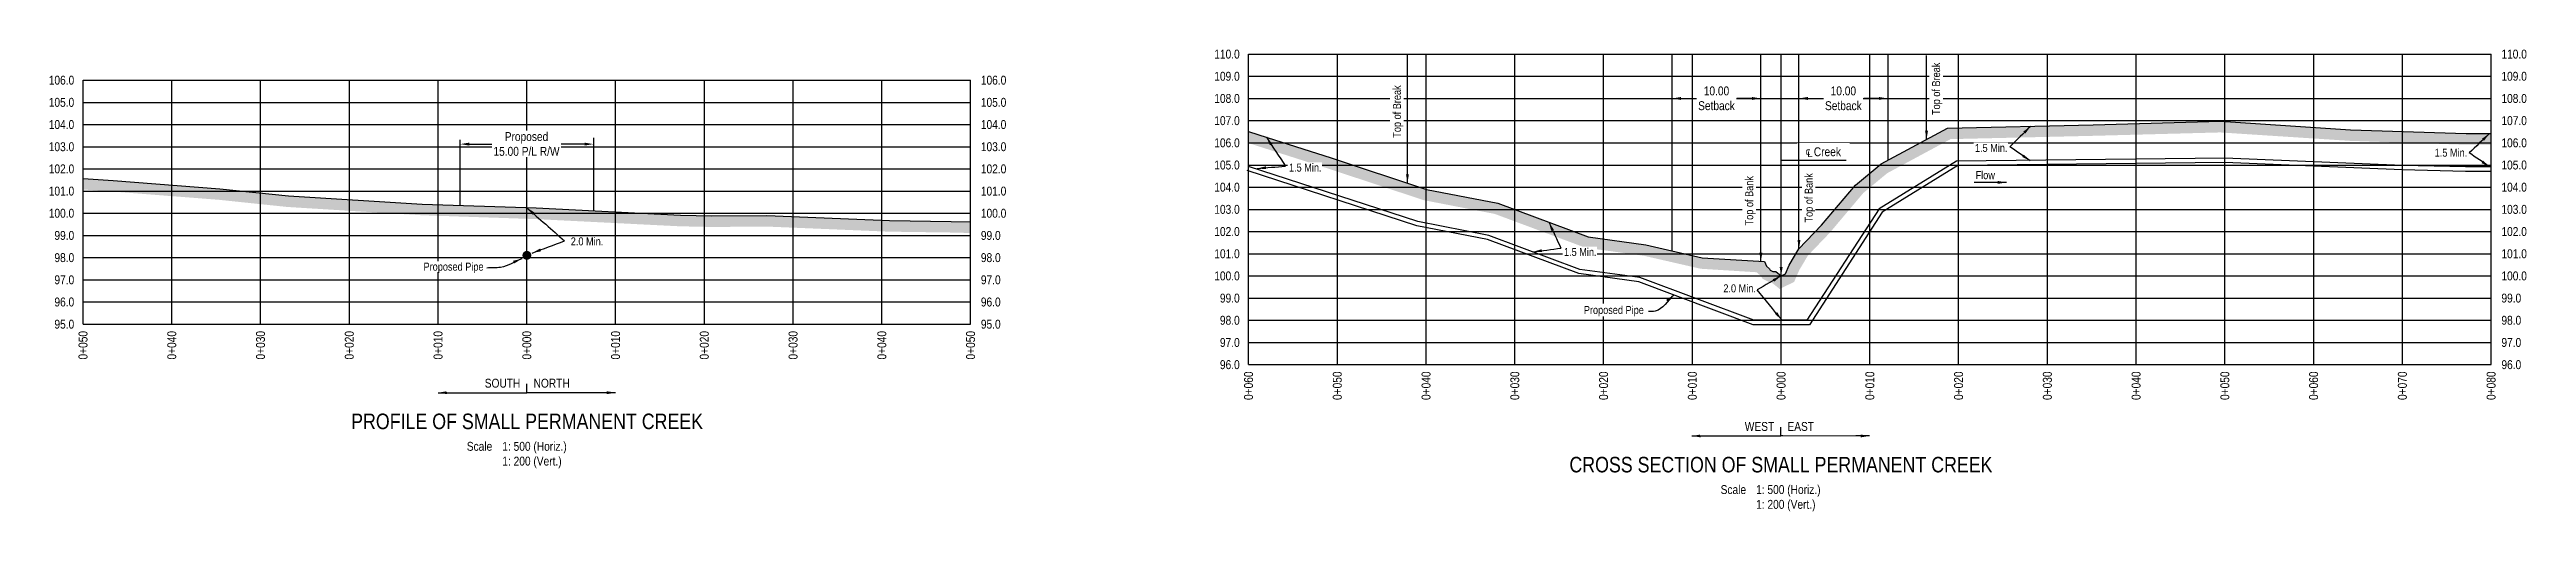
# Model space of a CAD drawing. Extents: x 471563 to 508050, y 6028961 to 6050146.
# Drawn here: x 503927 to 506716, y 6043517 to 6044037 of the extents above; entities that cross this region are included whole.
import ezdxf
from ezdxf.enums import TextEntityAlignment as Align

# ---------------------------------------------------------------- set-up
doc = ezdxf.new("R2010")
doc.units = 0
doc.header["$LTSCALE"] = 5
doc.linetypes.add('foc-TOPO', pattern=[1, 0.2, -0.8])
for name, color, linetype in [('CG-NOTES', 7, 'Continuous'), ('DETAIL-T', 7, 'Continuous'), ('L-BD', 7, 'Continuous'), ('L-DETAIL-T', 3, 'Continuous'), ('L-MON', 1, 'Continuous'), ('P-CROSSINGS-GRID', 8, 'Continuous'), ('P-CROSSINGS-GROUND', 48, 'foc-TOPO'), ('P-CROSSINGS-LINE', 3, 'Continuous'), ('P-PROPOSED', 10, 'Continuous'), ('S-T7', 7, 'Continuous')]:
    doc.layers.add(name, color=color, linetype=linetype)
doc.styles.add('140', font='ARIALN.TTF', dxfattribs={"height": 15})
doc.styles.add('80', font='ARIALN.TTF', dxfattribs={"height": 10})
doc.styles.add('80CG', font='ARIALN.TTF', dxfattribs={"height": 10})
doc.styles.add('80L', font='ARIALN.TTF', dxfattribs={"height": 10})
doc.dimstyles.new('Compass 5 000', dxfattribs={"dimscale": 5, "dimtxt": 9, "dimasz": 2, "dimexe": 0.2, "dimexo": 0.0625, "dimgap": 0.5, "dimtad": 0, "dimtih": 1, "dimtoh": 1, "dimzin": 0, "dimdsep": 46, "dimtxsty": '80CG', "dimcen": 0.1, "dimse1": 1, "dimse2": 1, "dimclrd": 256, "dimclrt": 256, "dimaunit": 1, "dimadec": 4, "dimazin": 0, "dimtfac": 0.06, "dimtofl": 0, "dimtmove": 0, "dimatfit": 1, "dimfxl": 0.2, "dimtolj": 1, "dimtzin": 0, "dimlwd": -1, "dimarcsym": 0})

msp = doc.modelspace()

# ---------------------------------------------------------------- texts
at = {"style": '80'}
for s, p in [('0+050', (503964.717, 6043719.929)), ('0+040', (504064.664, 6043719.929)), ('0+030', (504164.612, 6043719.929)), ('0+020', (504264.559, 6043719.929)), ('0+010', (504364.506, 6043719.929)), ('0+000', (504464.453, 6043719.929)), ('0+010', (504564.4, 6043719.929)), ('0+020', (504664.347, 6043719.929)), ('0+030', (504764.294, 6043719.929)), ('0+040', (504864.242, 6043719.929)), ('0+050', (504964.189, 6043719.929)), ('0+060', (505277.193, 6043674.339)), ('0+050', (505377.14, 6043674.339)), ('0+040', (505477.087, 6043674.339)), ('0+030', (505577.035, 6043674.339)), ('0+020', (505676.982, 6043674.339)), ('0+010', (505776.929, 6043674.339)), ('0+000', (505876.876, 6043674.339)), ('0+010', (505976.823, 6043674.339)), ('0+020', (506076.77, 6043674.339)), ('0+030', (506176.717, 6043674.339)), ('0+040', (506276.665, 6043674.339)), ('0+050', (506376.612, 6043674.339)), ('0+060', (506476.559, 6043674.339)), ('0+070', (506576.506, 6043674.339)), ('0+080', (506676.453, 6043674.339))]:
    msp.add_text(s, height=9.9947, rotation=90, dxfattribs=at).set_placement(p, align=Align.MIDDLE_RIGHT)
at = {"char_height": 8.9952, "attachment_point": 1, "style": '80L'}
for width, insert in [(45.31074, (504513.977, 6043825.371)), (35.88741, (505811.897, 6043772.422))]:
    msp.add_mtext_dynamic_manual_height_columns('2.0 Min.', width=width, gutter_width=45, heights=[0], dxfattribs=dict(at, insert=insert))
at = {"layer": 'DETAIL-T', "char_height": 9.99471, "attachment_point": 1, "style": '80L'}
for insert in [(504396.92, 6043594.997), (505808.851, 6043546.266)]:
    msp.add_mtext_dynamic_manual_height_columns('Scale^I1: 500 (Horiz.)\\P^I1: 200 (Vert.)', width=217.1051, gutter_width=45, heights=[0], dxfattribs=dict(at, insert=insert))
at = {"layer": 'L-DETAIL-T', "char_height": 17.49075, "width": 476.61292, "attachment_point": 2, "rotation": 0, "style": '140'}
for s, insert in [('PROFILE OF SMALL PERMANENT CREEK', (504464.82, 6043626.854)), ('CROSS SECTION OF SMALL PERMANENT CREEK', (505876.751, 6043578.122))]:
    msp.add_mtext(s, dxfattribs=dict(at, insert=insert))
at = {"layer": 'S-T7', "style": '80'}
for s, p in [('110.0', (505267.285, 6044031.819)), ('106.0', (503954.81, 6044002.448)), ('109.0', (505267.285, 6044006.832)), ('105.0', (503954.81, 6043977.461)), ('108.0', (505267.285, 6043981.845)), ('104.0', (503954.81, 6043952.474)), ('107.0', (505267.285, 6043956.858)), ('103.0', (503954.81, 6043927.488)), ('106.0', (505267.285, 6043931.871)), ('105.0', (505267.285, 6043906.885)), ('102.0', (503954.81, 6043902.501)), ('101.0', (503954.81, 6043877.514)), ('104.0', (505267.285, 6043881.898)), ('100.0', (503954.81, 6043852.527)), ('103.0', (505267.285, 6043856.911)), ('99.0', (503954.81, 6043827.54)), ('102.0', (505267.285, 6043831.924)), ('98.0', (503954.81, 6043802.554)), ('101.0', (505267.285, 6043806.937)), ('97.0', (503954.81, 6043777.567)), ('100.0', (505267.285, 6043781.951)), ('96.0', (503954.81, 6043752.58)), ('99.0', (505267.285, 6043756.964)), ('95.0', (503954.81, 6043727.593)), ('98.0', (505267.285, 6043731.977)), ('97.0', (505267.285, 6043706.99)), ('96.0', (505267.285, 6043682.004))]:
    msp.add_text(s, height=9.9947, dxfattribs=at).set_placement(p, align=Align.MIDDLE_RIGHT)
for s, p in [('110.0', (506688.065, 6044031.819)), ('106.0', (504975.8, 6044002.448)), ('109.0', (506688.065, 6044006.832)), ('105.0', (504975.8, 6043977.461)), ('108.0', (506688.065, 6043981.845)), ('104.0', (504975.8, 6043952.474)), ('107.0', (506688.065, 6043956.858)), ('103.0', (504975.8, 6043927.488)), ('106.0', (506688.065, 6043931.871)), ('105.0', (506688.065, 6043906.885)), ('102.0', (504975.8, 6043902.501)), ('101.0', (504975.8, 6043877.514)), ('104.0', (506688.065, 6043881.898)), ('100.0', (504975.8, 6043852.527)), ('103.0', (506688.065, 6043856.911)), ('99.0', (504975.8, 6043827.54)), ('102.0', (506688.065, 6043831.924)), ('98.0', (504975.8, 6043802.554)), ('101.0', (506688.065, 6043806.937)), ('97.0', (504975.8, 6043777.567)), ('100.0', (506688.065, 6043781.951)), ('96.0', (504975.8, 6043752.58)), ('99.0', (506688.065, 6043756.964)), ('95.0', (504975.8, 6043727.593)), ('98.0', (506688.065, 6043731.977)), ('97.0', (506688.065, 6043706.99)), ('96.0', (506688.065, 6043682.004))]:
    msp.add_text(s, height=9.9947, dxfattribs=at).set_placement(p, align=Align.MIDDLE_LEFT)

# ---------------------------------------------------------------- blocks, each defined once
blk = doc.blocks.new('PLIA')
at = {"color": 255, "const_width": 1}
blk.add_lwpolyline([(-0.5, 0, 1), (0.5, 0, 1)], format="xyb", close=True, dxfattribs=at)
blk = doc.blocks.new('PLIAA')
blk.add_blockref('PLIA', (0, 0))
blk = doc.blocks.new('PLIB')
at = {"color": 1}
blk.add_circle((0, 0), 0.8, dxfattribs=at)
blk = doc.blocks.new('PLIBB')
blk.add_blockref('PLIB', (0, 0))
blk = doc.blocks.new('PLICC')
for name in ['PLIAA', 'PLIBB']:
    blk.add_blockref(name, (0, 0))
blk = doc.blocks.new('PLI')
blk.add_blockref('PLICC', (0, 0))

# ---------------------------------------------------------------- hatches: boundary and pattern name
at = {"layer": 'P-CROSSINGS-GROUND'}
h = msp.add_hatch(dxfattribs=at)
h.set_pattern_fill('EARTH', color=256, scale=2.498679, angle=45)
h.set_pattern_definition([(45, (2492.087, 4394.56), (0, 22.438773568), [15.86660895, -15.86660895]), (45, (2487.88, 4398.767), (0, 22.438773568), [15.86660895, -15.86660895]), (45, (2483.673, 4402.975), (0, 22.438773568), [15.86660895, -15.86660895]), (135, (2483.673, 4405.78), (-22.438773568, 0), [15.86660895, -15.86660895]), (135, (2487.88, 4409.987), (-22.438773568, 0), [15.86660895, -15.86660895]), (135, (2492.087, 4414.194), (-22.438773568, 0), [15.86660895, -15.86660895])])
h.paths.add_polyline_path([(505277.28, 6043944.604), (505298.329, 6043937.926), (505370.27, 6043914.901), (505477.484, 6043879.426), (505557.967, 6043863.826), (505659.557, 6043825.926), (505724.569, 6043816.976), (505788.099, 6043802.426), (505858.229, 6043798.051), (505860.411, 6043793.001), (505863.858, 6043789.851), (505864.789, 6043788.351), (505867.569, 6043786.951), (505870.88, 6043786.851), (505876.963, 6043781.951), (505881.973, 6043784.376), (505886.185, 6043794.126), (505897.052, 6043812.426), (505922.553, 6043839.026), (505960.674, 6043884.276), (505989.514, 6043908.151), (506064.476, 6043948.451), (506228.366, 6043952.251), (506371.608, 6043956.076), (506518.107, 6043946.576), (506648.311, 6043942.201), (506676.54, 6043942.212), (506676.545, 6043929.719), (506648.104, 6043929.707), (506517.493, 6043934.096), (506371.37, 6043943.572), (506228.677, 6043939.761), (506067.756, 6043936.03), (505996.524, 6043897.735), (505969.506, 6043875.368), (505931.85, 6043830.669), (505907.063, 6043804.814), (505897.336, 6043788.436), (505891.599, 6043775.155), (505875.286, 6043767.259), (505866.31, 6043774.49), (505864.423, 6043774.547), (505856.027, 6043778.775), (505854.153, 6043781.795), (505850.006, 6043785.586), (505849.801, 6043786.059), (505786.303, 6043790.02), (505722.318, 6043804.674), (505656.485, 6043813.737), (505554.571, 6043851.758), (505474.32, 6043867.313), (505366.403, 6043903.021), (505294.536, 6043926.022), (505277.28, 6043931.497)])
h = msp.add_hatch(dxfattribs=at)
h.set_pattern_fill('EARTH', color=256, scale=2.498679, angle=45)
h.set_pattern_definition([(45, (257.656, 3195.074), (0, 22.438773568), [15.86660895, -15.86660895]), (45, (253.448, 3199.281), (0, 22.438773568), [15.86660895, -15.86660895]), (45, (249.241, 3203.489), (0, 22.438773568), [15.86660895, -15.86660895]), (135, (249.241, 3206.293), (-22.438773568, 0), [15.86660895, -15.86660895]), (135, (253.448, 3210.5), (-22.438773568, 0), [15.86660895, -15.86660895]), (135, (257.656, 3214.708), (-22.438773568, 0), [15.86660895, -15.86660895])])
h.paths.add_polyline_path([(503964.804, 6043891.822), (503998.516, 6043889.479), (504118.853, 6043880.129), (504196.016, 6043872.054), (504346.808, 6043862.754), (504475.027, 6043858.454), (504637.478, 6043850.304), (504672.806, 6043849.579), (504734.651, 6043850.029), (504872.935, 6043844.279), (504942.429, 6043843.329), (504964.276, 6043842.771), (504963.957, 6043830.281), (504942.184, 6043830.838), (504872.59, 6043831.789), (504734.437, 6043837.533), (504672.723, 6043837.084), (504637.037, 6043837.817), (504474.505, 6043845.971), (504346.214, 6043850.273), (504194.981, 6043859.6), (504117.719, 6043867.686), (503997.599, 6043877.019), (503964.804, 6043879.299)])

# ---------------------------------------------------------------- linework, layer by layer
for p, q in [((505754.184, 6043810.193), (505754.184, 6044031.819)), ((505764.179, 6043981.845), (505781.25, 6043981.845)), ((505844.136, 6043981.845), (505827.065, 6043981.845)), ((505907.047, 6043981.845), (505924.118, 6043981.845)), ((505987.005, 6043981.845), (505969.933, 6043981.845)), ((504399.574, 6043930.43), (504449.594, 6043930.43)), ((504529.506, 6043930.43), (504478.657, 6043930.43))]:
    msp.add_line(p, q)
at = {"flags": 128}
for points in [[(505996.999, 6044031.819), (505996.999, 6043912.175)], [(504539.5, 6043937.649), (504539.5, 6043855.219)], [(504389.58, 6043861.319), (504389.58, 6043935.328)]]:
    msp.add_lwpolyline(points, dxfattribs=at)
for points in [[(505764.179, 6043983.511), (505764.179, 6043980.179), (505754.184, 6043981.845)], [(505844.136, 6043983.511), (505844.136, 6043980.179), (505854.131, 6043981.845)], [(505907.047, 6043983.511), (505907.047, 6043980.179), (505897.052, 6043981.845)], [(505987.005, 6043983.511), (505987.005, 6043980.179), (505996.999, 6043981.845)], [(504399.574, 6043932.096), (504399.574, 6043928.764), (504389.58, 6043930.43)], [(504529.506, 6043932.096), (504529.506, 6043928.764), (504539.5, 6043930.43)]]:
    msp.add_solid(points)
at = {"layer": 'CG-NOTES'}
for p, q in [((504464.54, 6043650.427), (504464.54, 6043660.422)), ((505876.47, 6043601.696), (505876.47, 6043611.691))]:
    msp.add_line(p, q, dxfattribs=at)
at = {"layer": 'P-CROSSINGS-GRID', "color": 8}
for p, q in [((505277.28, 6044031.819), (506676.54, 6044031.819)), ((505277.28, 6043682.004), (505277.28, 6044031.819)), ((505377.227, 6043682.004), (505377.227, 6044031.819)), ((505477.174, 6043682.004), (505477.174, 6044031.819)), ((505577.122, 6043682.004), (505577.122, 6044031.819)), ((505677.069, 6043682.004), (505677.069, 6044031.819)), ((505777.016, 6043682.004), (505777.016, 6044031.819)), ((505876.963, 6043682.004), (505876.963, 6044031.819)), ((505976.91, 6043682.004), (505976.91, 6044031.819)), ((506076.857, 6043682.004), (506076.857, 6044031.819)), ((506176.804, 6043682.004), (506176.804, 6044031.819)), ((506276.752, 6043682.004), (506276.752, 6044031.819)), ((506376.699, 6043682.004), (506376.699, 6044031.819)), ((506476.646, 6043682.004), (506476.646, 6044031.819)), ((506576.593, 6043682.004), (506576.593, 6044031.819)), ((506676.54, 6043682.004), (506676.54, 6044031.819)), ((503964.804, 6044002.448), (504964.276, 6044002.448)), ((503964.804, 6043727.593), (503964.804, 6044002.448)), ((504064.751, 6043727.593), (504064.751, 6044002.448)), ((504164.699, 6043727.593), (504164.699, 6044002.448)), ((504264.646, 6043727.593), (504264.646, 6044002.448)), ((504364.593, 6043727.593), (504364.593, 6044002.448)), ((504464.54, 6043727.593), (504464.54, 6044002.448)), ((504564.487, 6043727.593), (504564.487, 6044002.448)), ((504664.434, 6043727.593), (504664.434, 6044002.448)), ((504764.381, 6043727.593), (504764.381, 6044002.448)), ((504864.329, 6043727.593), (504864.329, 6044002.448)), ((504964.276, 6043727.593), (504964.276, 6044002.448)), ((505277.28, 6044006.832), (506676.54, 6044006.832)), ((503964.804, 6043977.461), (504964.276, 6043977.461)), ((505277.28, 6043981.845), (506676.54, 6043981.845)), ((503964.804, 6043952.474), (504964.276, 6043952.474)), ((505277.28, 6043956.858), (506676.54, 6043956.858)), ((503964.804, 6043927.488), (504964.276, 6043927.488)), ((505277.28, 6043931.871), (506676.54, 6043931.871)), ((503964.804, 6043902.501), (504964.276, 6043902.501)), ((505277.28, 6043906.885), (506676.54, 6043906.885)), ((505277.28, 6043881.898), (506676.54, 6043881.898)), ((503964.804, 6043877.514), (504964.276, 6043877.514)), ((505277.28, 6043856.911), (506676.54, 6043856.911)), ((503964.804, 6043852.527), (504964.276, 6043852.527)), ((503964.804, 6043827.54), (504964.276, 6043827.54)), ((505277.28, 6043831.924), (506676.54, 6043831.924)), ((503964.804, 6043802.554), (504964.276, 6043802.554)), ((505277.28, 6043806.937), (506676.54, 6043806.937)), ((503964.804, 6043777.567), (504964.276, 6043777.567)), ((503964.804, 6043752.58), (504964.276, 6043752.58)), ((505277.28, 6043756.964), (506676.54, 6043756.964)), ((503964.804, 6043727.593), (504964.276, 6043727.593)), ((505277.28, 6043731.977), (506676.54, 6043731.977)), ((505277.28, 6043706.99), (506676.54, 6043706.99)), ((505277.28, 6043682.004), (506676.54, 6043682.004))]:
    msp.add_line(p, q, dxfattribs=at)
at = {"layer": 'P-CROSSINGS-GRID'}
msp.add_line((505277.28, 6043781.951), (506676.54, 6043781.951), dxfattribs=at)
at = {"layer": 'P-CROSSINGS-LINE', "color": 3, "flags": 128}
for points in [[(505277.28, 6043944.604), (505298.329, 6043937.926), (505370.27, 6043914.901), (505477.484, 6043879.426), (505557.967, 6043863.826), (505659.557, 6043825.926), (505724.569, 6043816.976), (505788.099, 6043802.426), (505858.229, 6043798.051), (505860.411, 6043793.001), (505863.858, 6043789.851), (505864.789, 6043788.351), (505867.569, 6043786.951), (505870.88, 6043786.851), (505876.963, 6043781.951), (505881.973, 6043784.376), (505886.185, 6043794.126), (505897.052, 6043812.426), (505922.553, 6043839.026), (505960.674, 6043884.276), (505989.514, 6043908.151), (506064.476, 6043948.451), (506228.366, 6043952.251), (506371.608, 6043956.076), (506518.107, 6043946.576), (506648.311, 6043942.201), (506676.54, 6043942.212)], [(503964.804, 6043891.822), (503998.516, 6043889.479), (504118.853, 6043880.129), (504196.016, 6043872.054), (504346.808, 6043862.754), (504475.027, 6043858.454), (504637.478, 6043850.304), (504672.806, 6043849.579), (504734.651, 6043850.029), (504872.935, 6043844.279), (504942.429, 6043843.329), (504964.276, 6043842.771)]]:
    msp.add_lwpolyline(points, dxfattribs=at)
at = {"layer": 'P-PROPOSED'}
for points in [[(506676.542, 6043899.735), (506647.634, 6043899.723), (506576.432, 6043901.315), (506376.623, 6043909.692), (506075.759, 6043906.208), (505990.752, 6043853.89), (505908.751, 6043726.98), (505876.963, 6043726.98), (505845.299, 6043726.98), (505716.584, 6043775.197), (505649.111, 6043784.486), (505546.423, 6043822.795), (505466.737, 6043838.241), (505275.731, 6043900.532)], [(506676.54, 6043904.732), (506647.689, 6043904.72), (506576.593, 6043906.31), (506376.699, 6043914.691), (506074.318, 6043911.189), (505987.169, 6043857.552), (505906.031, 6043731.977), (505876.963, 6043731.977), (505846.204, 6043731.977), (505717.816, 6043780.072), (505650.34, 6043789.361), (505547.781, 6043827.622), (505467.992, 6043843.088), (505277.28, 6043905.283)]]:
    msp.add_lwpolyline(points, dxfattribs=at)

# ---------------------------------------------------------------- block references
at = {"layer": 'L-MON', "xscale": 4.997357149999876, "yscale": 4.997357149999876, "zscale": 4.997357149999876}
msp.add_blockref('PLI', (504464.54, 6043805.097), dxfattribs=at)

msp.set_redraw_order([(e.dxf.handle, doc.entitydb.next_handle()) for e in msp.query("TEXT MTEXT ATTDEF DIMENSION ARC_DIMENSION")])  # texts and dimensions are drawn at this point

# ---------------------------------------------------------------- leaders
at = {"path_type": 1}
for points in [[(505854.131, 6043798.051), (505854.131, 6044031.819)], [(506040.686, 6043935.661), (506040.686, 6044030.284)], [(505297.272, 6043938.261), (505318.823, 6043905.592)], [(506157.881, 6043950.413), (506134.423, 6043927.344)], [(506674.469, 6043942.211), (506651.743, 6043920.512)], [(505876.963, 6043781.951), (505876.963, 6043912.485)], [(506157.565, 6043911.655), (506134.423, 6043927.344)], [(506674.884, 6043904.823), (506651.743, 6043920.512)], [(505286.953, 6043902.993), (505318.823, 6043905.592)], [(504464.54, 6043858.805), (504506.927, 6043821.307)], [(505615.361, 6043842.414), (505629.001, 6043813.176)], [(504470.6, 6043807.76), (504506.927, 6043821.307)], [(505597.491, 6043809.046), (505629.001, 6043813.176)], [(505876.963, 6043781.951), (505850.08, 6043766.241)], [(505877.622, 6043732.381), (505850.08, 6043766.241)]]:
    msp.add_leader(points, dimstyle='Compass 5 000', override={"dimgap": 0.5, "dimtad": 0}, dxfattribs=at)
at = {"layer": 'CG-NOTES', "path_type": 1}
for points in [[(504364.593, 6043650.427), (504464.54, 6043650.427)], [(504564.487, 6043650.427), (504464.54, 6043650.427)], [(505776.523, 6043601.696), (505876.47, 6043601.696)], [(505976.418, 6043601.696), (505876.47, 6043601.696)]]:
    msp.add_leader(points, dimstyle='Compass 5 000', override={"dimgap": 0.5, "dimtad": 0}, dxfattribs=at)

# ---------------------------------------------------------------- next in the draw order: texts
at = {"style": '80L', "bg_fill": 3, "bg_fill_color": 256, "bg_fill_transparency": 0}
for s, width, insert, char_height, attachment_point, rotation, box_fill_scale in [('Top of Break', 59.08727, (506046.943, 6043963.203), 8.99524, 1, 90, 1.35), ('Top of Break', 59.08727, (505439.796, 6043937.613), 8.99524, 1, 90, 1.35), ('Top of Bank', 59.08727, (505836.501, 6043838.854), 8.99524, 1, 90, 1.35), ('Flow', 21.76121, (506117.725, 6043899.887), 8.9952, 3, 359.666704, 1.15)]:
    msp.add_mtext_dynamic_manual_height_columns(s, width=width, gutter_width=45, heights=[0], dxfattribs=dict(at, insert=insert, char_height=char_height, attachment_point=attachment_point, rotation=rotation, box_fill_scale=box_fill_scale))
at = {"bg_fill": 3, "box_fill_scale": 1.15, "bg_fill_color": 256, "bg_fill_true_color": 256, "bg_fill_transparency": 0}
for s, insert, char_height, width, attachment_point, style in [('10.00 Setback', (505804.157, 6043995.345), 9.99471, 41.58336, 2, '80CG'), ('10.00 Setback', (505947.026, 6043995.345), 9.99471, 41.58336, 2, '80CG'), ('Proposed\\P15.00 P/L R/W', (504464.125, 6043943.927), 9.99471, 74.46035, 2, '80CG'), ('1.5 Min.', (505322.757, 6043908.48), 8.9952, 35.86844, 1, '80L'), ('1.5 Min.', (506095.179, 6043930.6), 8.9952, 35.86844, 1, '80L'), ('1.5 Min.', (506612.928, 6043925.272), 8.9952, 35.86844, 1, '80L'), ('1.5 Min.', (505632.418, 6043813.408), 8.9952, 35.86844, 1, '80L')]:
    msp.add_mtext(s, dxfattribs=dict(at, insert=insert, char_height=char_height, width=width, attachment_point=attachment_point, style=style))
at = {"char_height": 8.99524, "attachment_point": 1, "style": '80L', "bg_fill": 3, "bg_fill_color": 256, "bg_fill_transparency": 0}
for insert, box_fill_scale in [((504348.173, 6043796.881), 1.15), ((505654.781, 6043748.08), 1.3)]:
    msp.add_mtext_dynamic_manual_height_columns('Proposed Pipe', width=67.2769, gutter_width=45, heights=[0], dxfattribs=dict(at, insert=insert, box_fill_scale=box_fill_scale))
at = {"color": 3, "char_height": 9.9947, "width": 78.38986, "attachment_point": 3, "style": '80', "bg_fill": 2}
for s, insert in [('SOUTH', (504457.176, 6043666.1)), ('WEST', (505869.107, 6043617.369))]:
    msp.add_mtext(s, dxfattribs=dict(at, insert=insert))
at = {"layer": 'L-BD', "insert": (505900.019, 6043926.802), "char_height": 9.99471, "width": 49.13918, "attachment_point": 1, "style": '80', "bg_fill": 2}
msp.add_mtext('\\pi4.23178;{\\fISOCPEUR|b0|i0|c0|p34;℄} Creek', dxfattribs=at)

# ---------------------------------------------------------------- next in the draw order: linework, layer by layer
msp.add_line((505876.963, 6043912.485), (505950.212, 6043912.485))

# ---------------------------------------------------------------- next in the draw order: texts
at = {"color": 3, "char_height": 9.9947, "width": 71.7585, "attachment_point": 1, "style": '80', "bg_fill": 2}
for s, insert in [('NORTH', (504472.126, 6043666.1)), ('EAST', (505884.056, 6043617.369))]:
    msp.add_mtext(s, dxfattribs=dict(at, insert=insert))

# ---------------------------------------------------------------- next in the draw order: leaders
at = {"path_type": 1}
for points in [[(505456.136, 6043886.489), (505456.136, 6044031.819)], [(505897.052, 6043812.426), (505897.052, 6044031.819)], [(506130.855, 6043887.305), (506094.4, 6043887.177)], [(504458.84, 6043801.201), (504434.948, 6043791.545), (504419.471, 6043790.818)], [(505756.077, 6043760.403), (505735.206, 6043742.326), (505727.782, 6043741.694)]]:
    msp.add_leader(points, dimstyle='Compass 5 000', override={"dimgap": 0.5, "dimtad": 0}, dxfattribs=at)

# ---------------------------------------------------------------- next in the draw order: texts
at = {"insert": (505903.503, 6043842.083), "char_height": 8.99524, "attachment_point": 1, "rotation": 90, "style": '80L', "bg_fill": 3, "box_fill_scale": 1.35, "bg_fill_color": 256, "bg_fill_transparency": 0}
msp.add_mtext_dynamic_manual_height_columns('Top of Bank', width=59.08727, gutter_width=45, heights=[0], dxfattribs=at)

doc.saveas('drawing.dxf')
